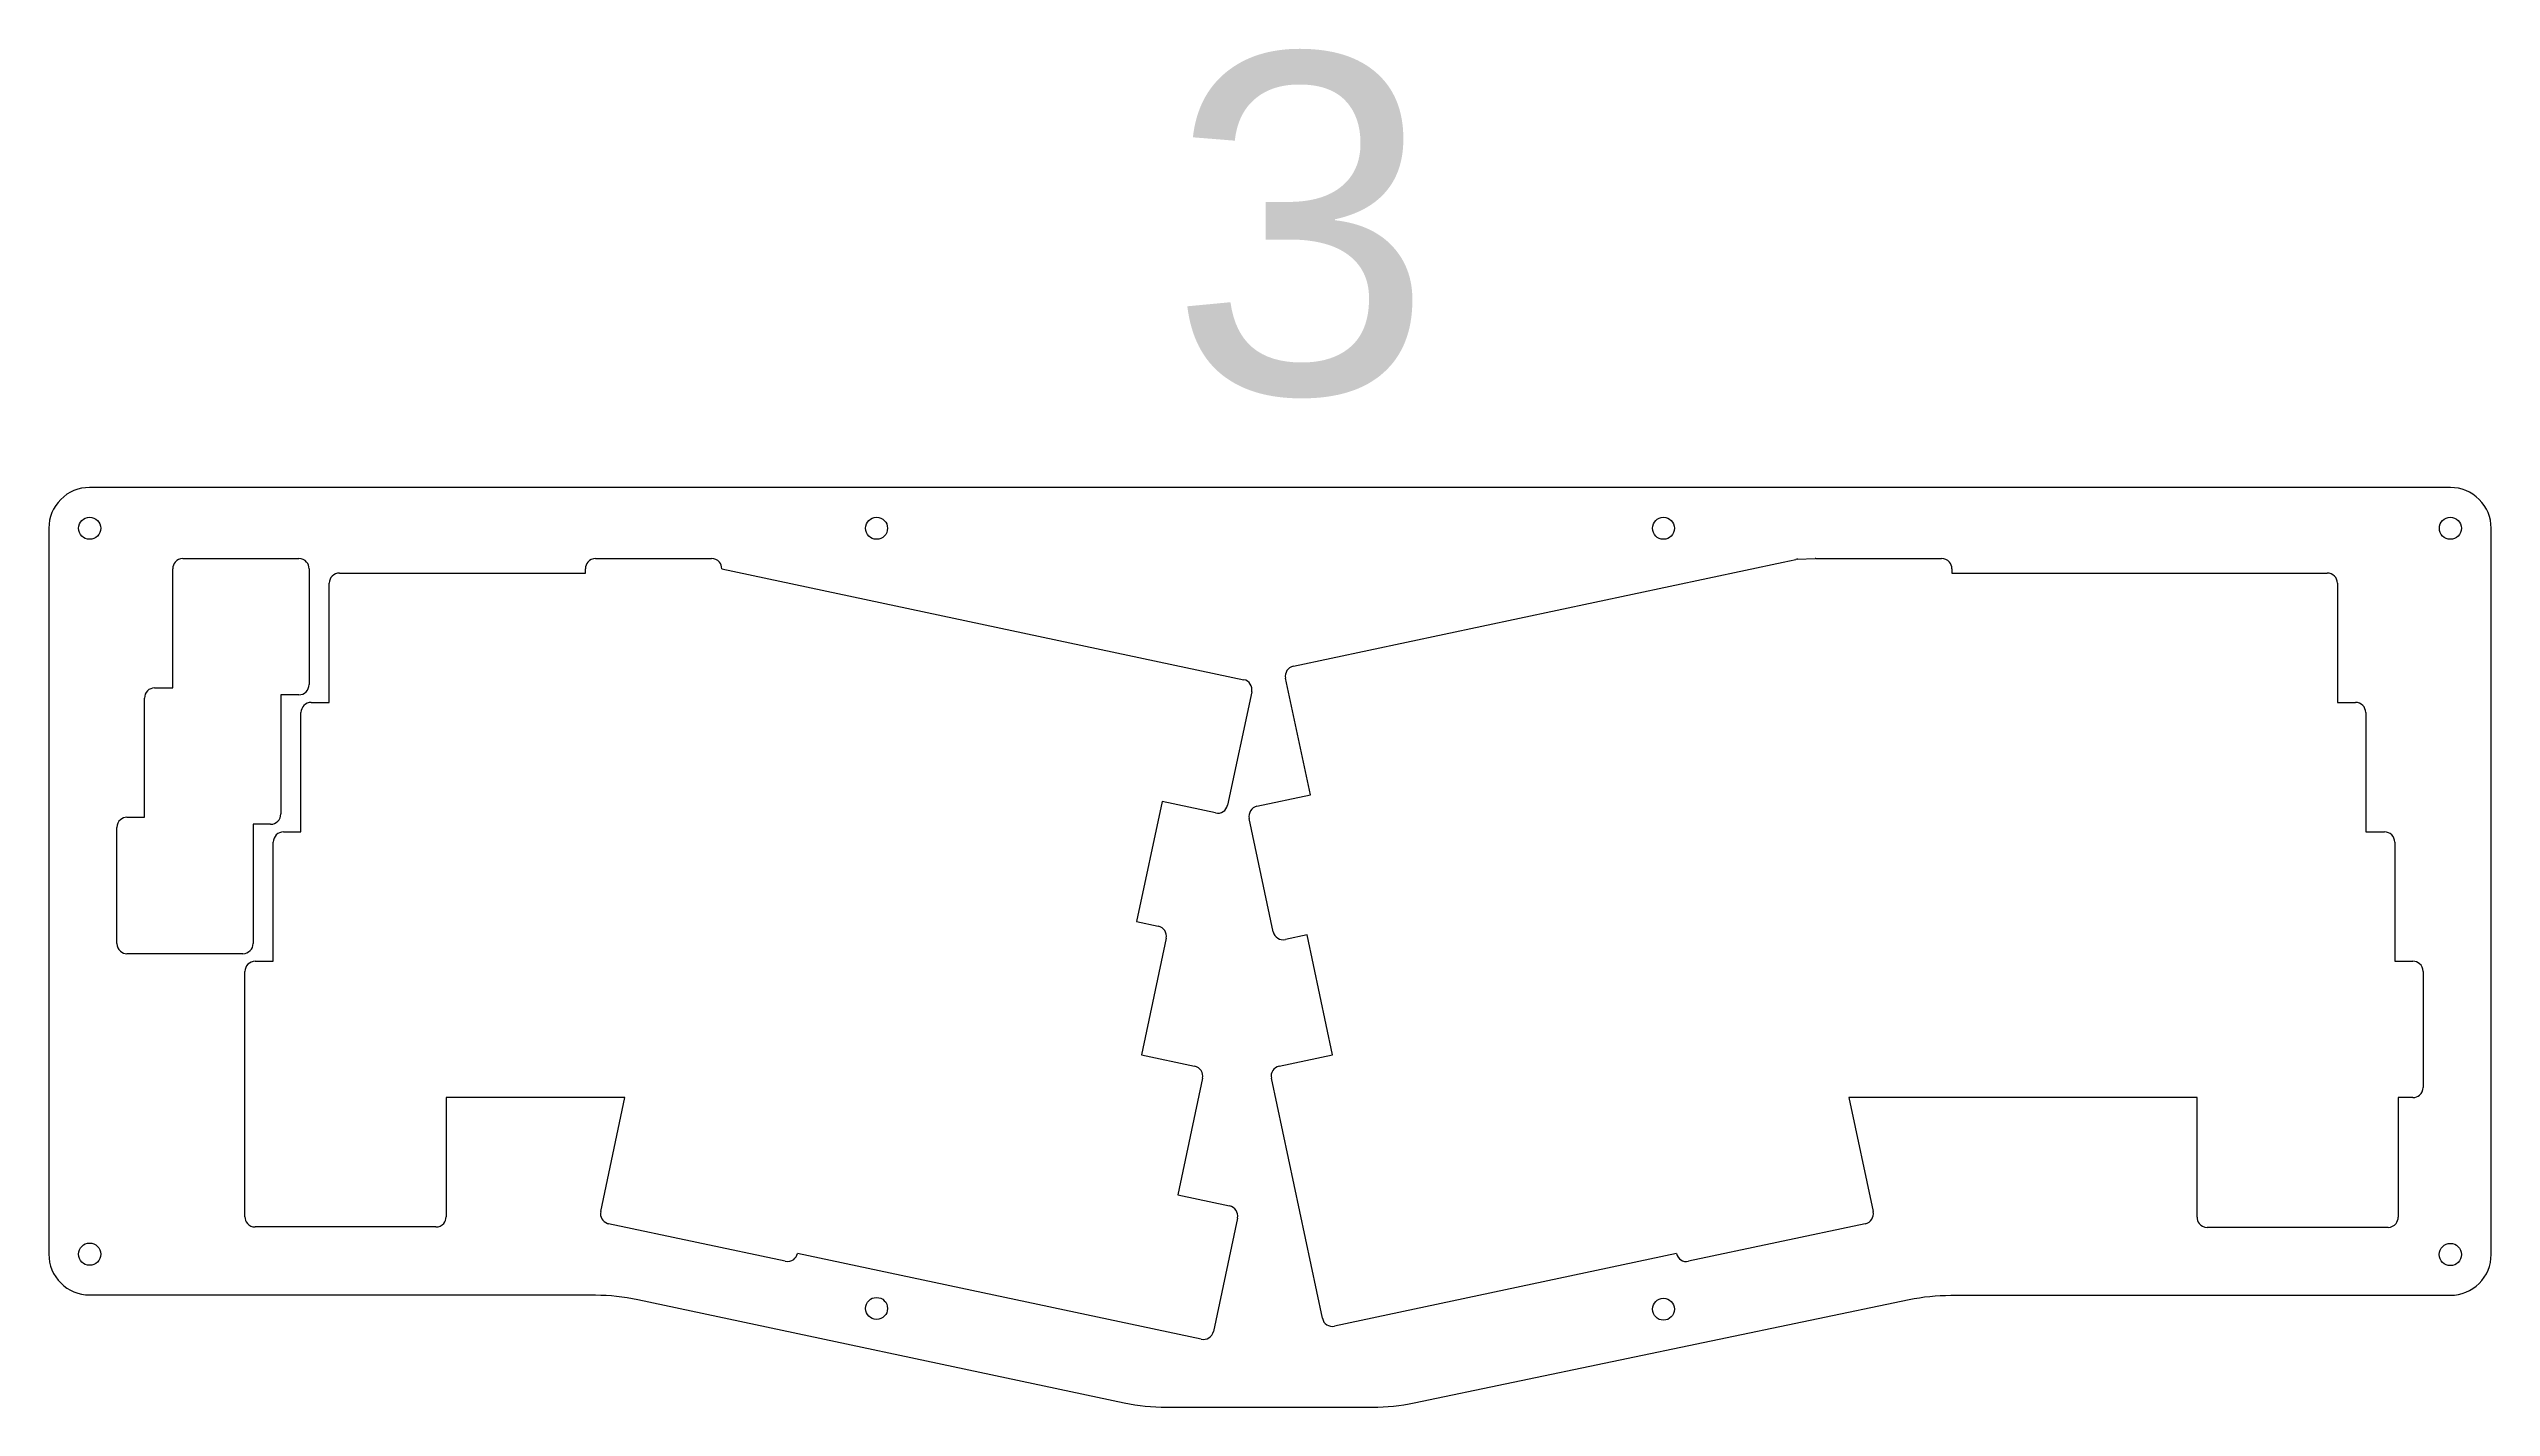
# Model space of a CAD drawing. Header units: millimetres. Extents: x -1511 to 747, y -483 to 541.
# Drawn here: x 385.2 to 744.5, y 70.8 to 270.7 of the extents above; entities that cross this region are included whole.
import ezdxf

# ---------------------------------------------------------------- set-up
doc = ezdxf.new("R2010")
doc.units = ezdxf.units.MM
doc.layers.get('0').update_dxf_attribs({"lineweight": 25, "true_color": 0xffffff})
doc.styles.add('textstyle2', font='')
doc.styles.get('textstyle2').set_extended_font_data('Arial')

msp = doc.modelspace()

# ---------------------------------------------------------------- texts
at = {"insert": (550, 270), "char_height": 1, "attachment_point": 1, "style": 'textstyle2'}
msp.add_mtext('\\H50;3', dxfattribs=at)

# ---------------------------------------------------------------- linework, layer by layer
for p, q in [((403.4, 176.68), (403.4, 194.22)), ((404.9, 195.73), (421.96, 195.73)), ((423.46, 194.22), (423.46, 177.17)), ((464.11, 193.59), (464.11, 194.22)), ((465.61, 195.73), (482.67, 195.73)), ((484.17, 194.22), (484.17, 194.22)), ((484.17, 194.22), (560.97, 177.89)), ((568.26, 179.87), (640.34, 195.19)), ((640.34, 195.19), (642.2, 195.59)), ((642.45, 195.62), (645.04, 195.72)), ((645.1, 195.73), (663.63, 195.73)), ((665.13, 194.22), (665.13, 193.59)), ((426.42, 174.54), (426.42, 192.09)), ((427.92, 193.59), (464.11, 193.59)), ((665.13, 193.59), (720.36, 193.59)), ((721.86, 192.09), (721.86, 174.54)), ((400.74, 176.68), (403.4, 176.68)), ((562.13, 176.11), (558.58, 159.43)), ((570.76, 160.92), (567.11, 178.09)), ((399.24, 157.63), (399.24, 175.17)), ((421.96, 175.66), (419.3, 175.66)), ((419.3, 175.66), (419.3, 158.12)), ((422.26, 155.49), (422.26, 173.04)), ((423.76, 174.54), (426.42, 174.54)), ((721.86, 174.54), (724.53, 174.54)), ((726.03, 173.04), (726.03, 155.49)), ((548.95, 159.94), (545.2, 142.29)), ((556.8, 158.27), (548.95, 159.94)), ((562.91, 159.25), (570.76, 160.92)), ((395.17, 139.07), (395.17, 156.12)), ((396.67, 157.63), (399.24, 157.63)), ((415.23, 156.61), (415.23, 139.07)), ((417.8, 156.61), (415.23, 156.61)), ((419.69, 155.49), (422.26, 155.49)), ((565.3, 140.78), (561.76, 157.47)), ((726.03, 155.49), (728.79, 155.49)), ((418.19, 136.44), (418.19, 153.99)), ((730.29, 153.99), (730.29, 136.44)), ((545.2, 142.29), (548.39, 141.61)), ((570.28, 140.31), (567.08, 139.63)), ((574.02, 122.67), (570.28, 140.31)), ((413.73, 137.56), (396.67, 137.56)), ((549.55, 139.83), (545.9, 122.67)), ((414.02, 98.83), (414.02, 134.94)), ((415.52, 136.44), (418.19, 136.44)), ((730.29, 136.44), (732.97, 136.44)), ((734.47, 134.94), (734.47, 117.88)), ((545.9, 122.67), (553.74, 121)), ((566.17, 121), (574.02, 122.67)), ((554.9, 119.22), (551.25, 102.05)), ((572.53, 83.89), (565.02, 119.22)), ((469.93, 116.38), (443.62, 116.38)), ((443.62, 116.38), (443.62, 98.83)), ((466.36, 99.59), (469.93, 116.38)), ((649.99, 116.38), (653.55, 99.59)), ((701.2, 116.38), (649.99, 116.38)), ((701.2, 98.78), (701.2, 116.38)), ((730.8, 116.38), (730.8, 98.78)), ((732.97, 116.38), (730.8, 116.38)), ((551.25, 102.05), (558.88, 100.43)), ((442.12, 97.33), (415.52, 97.33)), ((493.52, 92.28), (467.52, 97.81)), ((560.04, 98.65), (556.49, 81.97)), ((652.4, 97.81), (626.4, 92.28)), ((729.3, 97.28), (702.7, 97.28)), ((495.3, 93.44), (495.3, 93.44)), ((554.71, 80.81), (495.3, 93.44)), ((624.62, 93.43), (574.31, 82.74))]:
    msp.add_line(p, q)
msp.add_lwpolyline([(465.57, 87.33, -0.052389), (471.81, 86.67), (543.38, 71.46, 0.052389), (549.61, 70.81), (579.91, 70.81, 0.051508), (586.05, 71.44), (658.84, 86.64, -0.051508), (664.98, 87.28), (738.47, 87.28, 0.414214), (744.47, 93.28), (744.47, 200.18, 0.414214), (738.47, 206.18), (391.17, 206.18, 0.414214), (385.17, 200.18), (385.17, 93.33, 0.414214), (391.17, 87.33)], format="xyb", close=True)
for centre, radius in [((391.17, 200.18), 1.63), ((506.94, 200.18), 1.62), ((622.71, 200.18), 1.62), ((738.47, 200.18), 1.62), ((391.17, 93.33), 1.63), ((738.47, 93.28), 1.63), ((506.94, 85.34), 1.62), ((622.71, 85.23), 1.62)]:
    msp.add_circle(centre, radius)
for centre, major_axis, ratio, start_param, end_param in [((405.14, 194.07), (1.53, -0.93), 0.901028, 2.990407, 3.642238), ((642.53, 195.18), (0.833, -0.007), 0.525441, 1.667339, 1.979042), ((441.88, 98.98), (1.53, -0.92), 0.901694, 6.12666, 6.778357)]:
    msp.add_ellipse(centre, major_axis=major_axis, ratio=ratio, start_param=start_param, end_param=end_param)
for points in [[(404.9, 195.73), (404.44, 195.73), (404.03, 195.52), (403.76, 195.19)], [(423.1, 195.19), (422.83, 195.52), (422.42, 195.73), (421.96, 195.73)], [(423.46, 194.22), (423.46, 194.59), (423.33, 194.93), (423.1, 195.19)], [(464.47, 195.19), (464.25, 194.93), (464.11, 194.59), (464.11, 194.22)], [(465.61, 195.73), (465.15, 195.73), (464.74, 195.52), (464.47, 195.19)], [(483.82, 195.19), (483.54, 195.52), (483.13, 195.73), (482.67, 195.73)], [(484.17, 194.22), (484.17, 194.59), (484.04, 194.93), (483.82, 195.19)], [(645.1, 195.73), (645.08, 195.73), (645.06, 195.73), (645.04, 195.72)], [(664.77, 195.19), (664.5, 195.52), (664.09, 195.73), (663.63, 195.73)], [(665.13, 194.22), (665.13, 194.59), (665, 194.93), (664.77, 195.19)], [(427.92, 193.59), (427.09, 193.59), (426.42, 192.91), (426.42, 192.09)], [(721.86, 192.09), (721.86, 192.91), (721.19, 193.59), (720.36, 193.59)], [(568.26, 179.87), (567.45, 179.7), (566.93, 178.9), (567.11, 178.09)], [(400.74, 176.68), (399.92, 176.68), (399.24, 176), (399.24, 175.17)], [(421.96, 175.66), (422.79, 175.66), (423.46, 176.34), (423.46, 177.17)], [(562.13, 176.11), (562.3, 176.92), (561.78, 177.72), (560.97, 177.89)], [(423.76, 174.54), (422.93, 174.54), (422.26, 173.86), (422.26, 173.04)], [(726.03, 173.04), (726.03, 173.86), (725.36, 174.54), (724.53, 174.54)], [(417.8, 156.61), (418.63, 156.61), (419.3, 157.29), (419.3, 158.12)], [(556.8, 158.27), (557.61, 158.1), (558.41, 158.61), (558.58, 159.43)], [(562.91, 159.25), (562.1, 159.08), (561.59, 158.28), (561.76, 157.47)], [(395.7, 157.27), (395.38, 157), (395.17, 156.58), (395.17, 156.12)], [(396.67, 157.63), (396.31, 157.63), (395.96, 157.49), (395.7, 157.27)], [(419.69, 155.49), (418.86, 155.49), (418.19, 154.81), (418.19, 153.99)], [(730.29, 153.99), (730.29, 154.81), (729.62, 155.49), (728.79, 155.49)], [(549.55, 139.83), (549.72, 140.64), (549.2, 141.44), (548.39, 141.61)], [(565.3, 140.78), (565.48, 139.98), (566.27, 139.46), (567.08, 139.63)], [(395.17, 139.07), (395.17, 138.61), (395.38, 138.2), (395.7, 137.92)], [(395.7, 137.92), (395.96, 137.7), (396.31, 137.56), (396.67, 137.56)], [(413.73, 137.56), (414.56, 137.56), (415.23, 138.24), (415.23, 139.07)], [(415.52, 136.44), (414.69, 136.44), (414.02, 135.76), (414.02, 134.94)], [(733.94, 136.08), (733.68, 136.3), (733.34, 136.44), (732.97, 136.44)], [(734.47, 134.94), (734.47, 135.39), (734.27, 135.8), (733.94, 136.08)], [(554.9, 119.22), (555.07, 120.03), (554.55, 120.83), (553.74, 121)], [(566.17, 121), (565.36, 120.83), (564.85, 120.03), (565.02, 119.22)], [(732.97, 116.38), (733.34, 116.38), (733.68, 116.51), (733.94, 116.73)], [(733.94, 116.73), (734.27, 117.01), (734.47, 117.42), (734.47, 117.88)], [(414.02, 98.83), (414.02, 98.46), (414.15, 98.12), (414.38, 97.86)], [(414.38, 97.86), (414.65, 97.53), (415.06, 97.33), (415.52, 97.33)], [(442.12, 97.33), (442.58, 97.33), (442.99, 97.53), (443.26, 97.86)], [(466.36, 99.59), (466.21, 98.84), (466.64, 98.1), (467.35, 97.86)], [(467.35, 97.86), (467.4, 97.83), (467.46, 97.82), (467.52, 97.81)], [(560.04, 98.65), (560.21, 99.46), (559.69, 100.26), (558.88, 100.43)], [(652.4, 97.81), (653.21, 97.98), (653.72, 98.78), (653.55, 99.59)], [(701.2, 98.78), (701.2, 98.43), (701.31, 98.11), (701.51, 97.86)], [(701.51, 97.86), (701.79, 97.5), (702.21, 97.28), (702.7, 97.28)], [(729.3, 97.28), (729.78, 97.28), (730.21, 97.5), (730.48, 97.86)], [(730.48, 97.86), (730.68, 98.11), (730.8, 98.43), (730.8, 98.78)], [(494.75, 92.56), (495.02, 92.77), (495.22, 93.08), (495.3, 93.44)], [(624.62, 93.43), (624.79, 92.62), (625.59, 92.11), (626.4, 92.28)], [(493.52, 92.28), (493.97, 92.19), (494.41, 92.3), (494.75, 92.56)], [(572.53, 83.89), (572.7, 83.08), (573.5, 82.57), (574.31, 82.74)], [(554.71, 80.81), (555.52, 80.64), (556.32, 81.16), (556.49, 81.97)]]:
    msp.add_open_spline(points, degree=3)

msp.set_redraw_order([(e.dxf.handle, doc.entitydb.next_handle()) for e in msp.query("TEXT MTEXT ATTDEF DIMENSION ARC_DIMENSION")])  # texts and dimensions are drawn at this point

doc.saveas('drawing.dxf')
